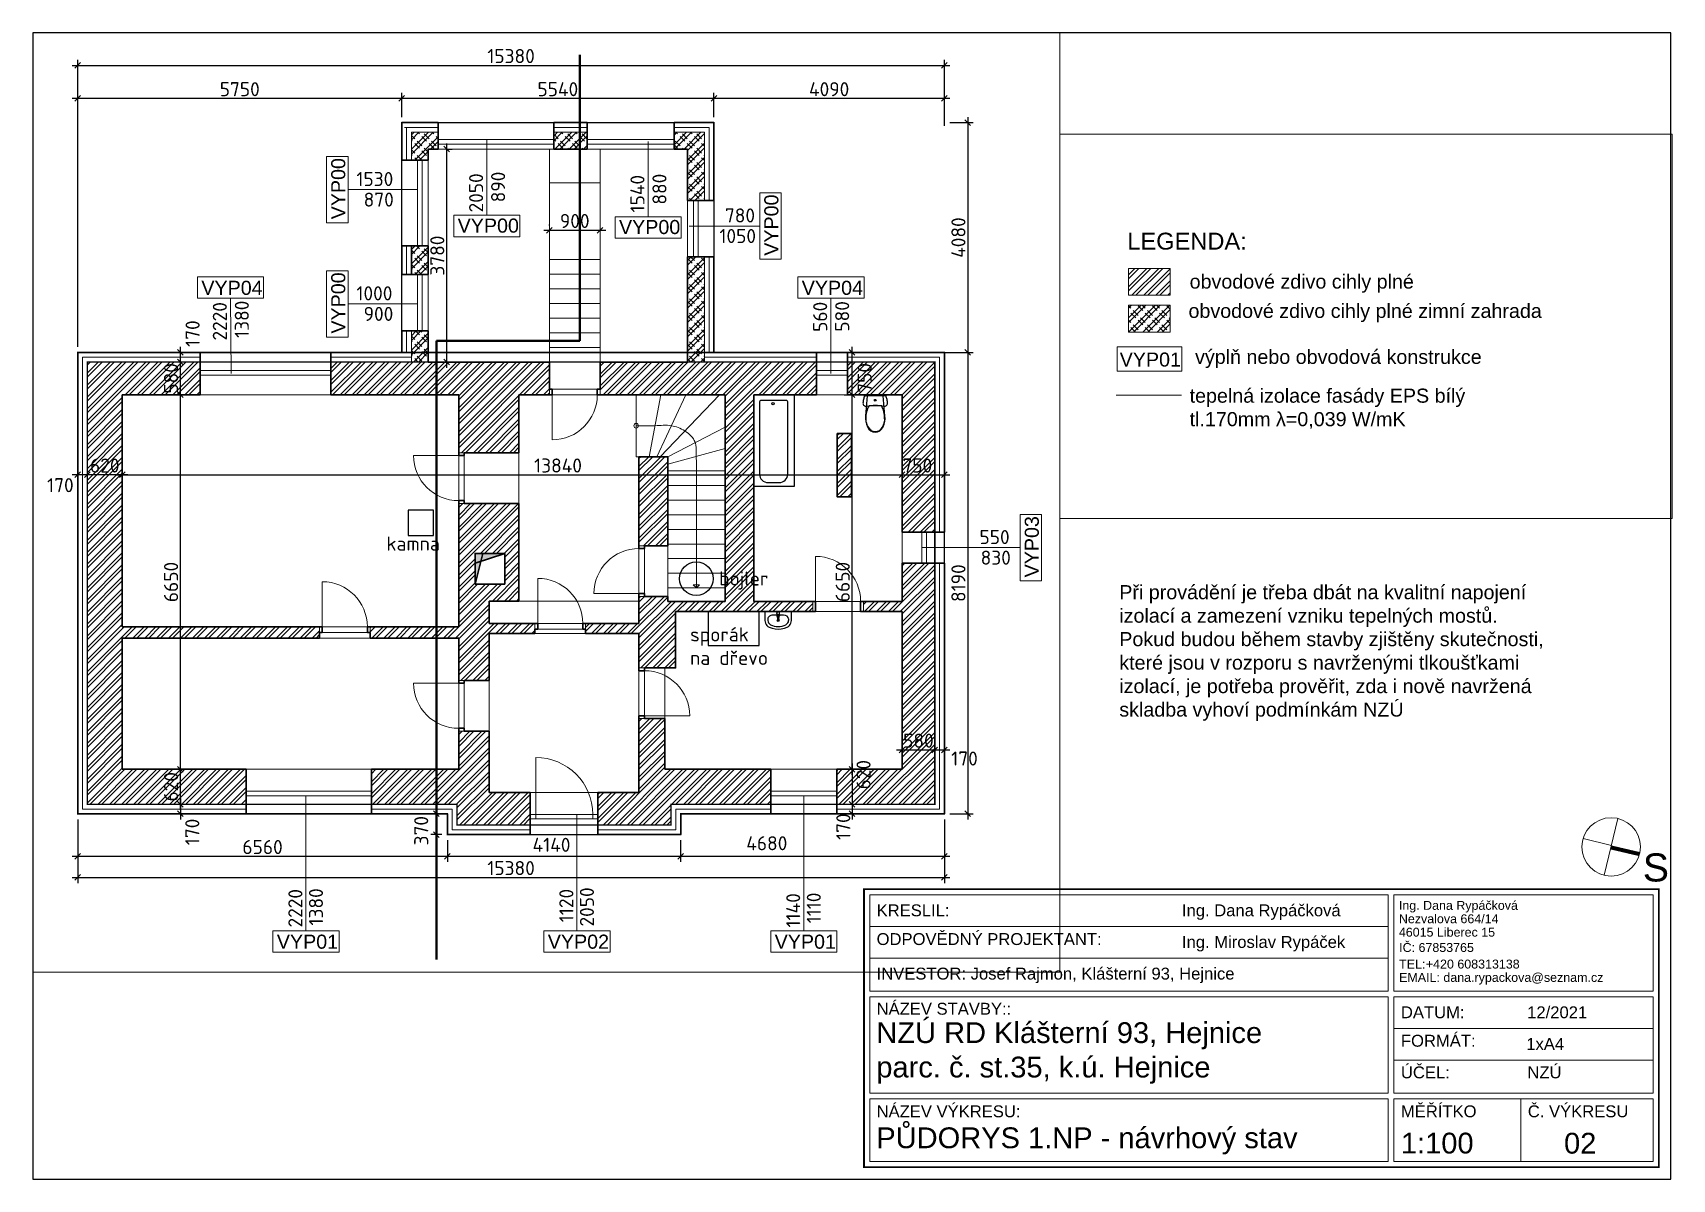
# Paper-space layout '1.NPn' of a CAD drawing. Header units: millimetres. Extents: x 0 to 291, y 0 to 204.
# The model-space entities are those that its viewports show. They can reach past a viewport. Long polylines and large blocks are cut down to what shows.
import ezdxf

# ---------------------------------------------------------------- set-up
doc = ezdxf.new("R2010")
doc.units = ezdxf.units.MM
for name, pattern in [('ACAD_ISO04W100', [30, 24, -3, 0, -3]), ('ACAD_ISO05W100', [34, 24, -3, 0.5, -3, 0.5, -3]), ('Čárkovaná', [282.222223, 141.111112, -141.111112])]:
    doc.linetypes.add(name, pattern=pattern)
doc.layers.add('hranice', color=7, linetype='Continuous', true_color=0xf2370d)
doc.layers.add('zařizováky', color=7, linetype='Continuous', true_color=0x7d7d7d)
for name, color, linetype, lineweight in [('koty', 3, 'Continuous', 9), ('popisy', 2, 'Continuous', 15), ('supertlusta', 5, 'Continuous', 40), ('tenka', 6, 'Continuous', 15), ('tlusta', 1, 'Continuous', 30)]:
    doc.layers.add(name, color=color, linetype=linetype, lineweight=lineweight)
doc.layers.add('netisknout', color=200, linetype='Continuous', lineweight=9, plot=False)
doc.layers.add('srafy', color=7, linetype='Continuous', lineweight=9, true_color=0x8c8c8c)
doc.styles.add('ISOCPEUR', font='isocpeur.ttf')
doc.styles.get("Standard").update_dxf_attribs({"font": 'arial.ttf'})
doc.linetypes.add('BATTING', pattern='A,0.00254,-2.54,[134,ltypeshp.shx,S=2.54,R=0,X=-2.54,Y=0],-5.08,[134,ltypeshp.shx,S=2.54,R=180,X=2.54,Y=0],-2.54', length=10.16254)
doc.dimstyles.new('Mirek 100', dxfattribs={"dimtxt": 250, "dimasz": 100, "dimexe": 100, "dimexo": 100, "dimgap": 40, "dimtad": 1, "dimdec": 0, "dimdsep": 32, "dimtxsty": 'ISOCPEUR', "dimblk": 'OBLIQUE', "dimcen": 100, "dimdle": 100, "dimadec": 0, "dimazin": 0, "dimtfac": 1, "dimtdec": 0, "dimtmove": 2, "dimatfit": 3, "dimldrblk": 'OBLIQUE', "dimfxl": 1, "dimarcsym": 0})
pattern_1 = [(45, (0, 0), (-106.066, 106.066), []), (45, (70.71, 0), (-106.066, 106.066), [])]

psp = doc.layouts.new('1.NPn')

# ---------------------------------------------------------------- texts
at = {"layer": 'tenka', "transparency": 33554687}
psp.add_text('02', height=3.69, dxfattribs=at).set_placement((271.76, 4.55))
at = {"layer": 'tenka', "transparency": 33554687, "attachment_point": 1}
for s, width, heights, insert, char_height in [('Při provádění je třeba dbát na kvalitní napojení izolací a zamezení vzniku tepelných mostů. Pokud budou během stavby zjištěny skutečnosti, které jsou v rozporu s navrženými tlkoušťkami izolací, je potřeba prověřit, zda i nově navržená skladba vyhoví podmínkám NZÚ', 77.5708, [0], (192.83, 105.47), 2.5), ('S', 2720, [0], (285.74, 57.85), 4.99), ('Ing. Dana Rypáčková', 2720, [0], (242.45, 49.41), 1.5815), ('KRESLIL:', 2720, [0], (149.76, 48.79), 2.109), ('Ing. Dana Rypáčková', 2720, [0], (203.95, 48.79), 2.1087), ('Nezvalova 664/14', 2720, [0], (242.45, 47.03), 1.5815), ('ODPOVĚDNÝ PROJEKTANT:', 4451.522, [0], (149.76, 43.69), 2.1087), ('46015 Liberec 15', 2720, [0], (242.45, 44.65), 1.5815), ('Ing. Miroslav Rypáček', 3113.161, [0], (203.95, 43.18), 2.1087), ('IČ: 67853765', 2720, [0], (242.5, 41.93), 1.5815), ('\\pi-4.74461,l6.32615,t6.32615;TEL:^I+420 608313138', 2720, [0], (240.91, 38.99), 1.5815), ('INVESTOR: Josef Rajmon, Klášterní 93, Hejnice', 8635.009, [0], (149.76, 37.56), 2.1087), ('\\pi-4.74461,l6.32615,t6.32615;EMAIL: dana.rypackova@seznam.cz', 3189.3609, [0], (240.91, 36.62), 1.5815), ('NÁZEV STAVBY::', 2720, [0], (149.76, 31.32), 2.1087), ('DATUM:', 2720, [0], (242.81, 30.69), 2.109), ('12/2021', 2720, [0], (265.22, 30.69), 2.109), ('NZÚ RD Klášterní 93, Hejnice', 8548.4228, [19.76], (149.71, 27.87), 3.6903), ('FORMÁT:', 2720, [0], (242.81, 25.64), 2.109), ('1xA4', 2720, [0], (265.06, 25.07), 2.109), ('parc. č. st.35, k.ú. Hejnice', 8548.4228, [5.84], (149.71, 21.76), 3.6903), ('ÚČEL:', 2720, [0], (242.81, 20.02), 2.109), ('NZÚ', 2720, [0], (265.26, 20.02), 2.109), ('NÁZEV VÝKRESU:', 2720, [0], (149.76, 13.11), 2.1087), ('MĚŘÍTKO', 2720, [0], (242.81, 13.11), 2.109), ('Č. VÝKRESU', 2720, [0], (265.33, 13.11), 2.109), ('PŮDORYS 1.NP - návrhový stav', 2720, [0], (149.71, 9.2), 3.6903), ('1:100', 2720, [0], (242.81, 8.26), 3.69)]:
    psp.add_mtext_dynamic_manual_height_columns(s, width=width, gutter_width=12.5, heights=heights, dxfattribs=dict(at, insert=insert, char_height=char_height))

msp = doc.modelspace()

# ---------------------------------------------------------------- texts
at = {"layer": 'popisy', "transparency": 33554687}
for s, p in [('VYP00', (53302.9, -3280.2)), ('VYP00', (60989.1, -3926.8)), ('VYP00', (53302.9, -5309.3)), ('VYP03', (65611.5, -9636.5))]:
    msp.add_text(s, height=250, rotation=90, dxfattribs=at).set_placement(p)
at = {"layer": 'popisy', "transparency": 33554687, "style": 'ISOCPEUR'}
for s, p in [('1530', (53500.6, -2689.9)), ('870', (53628.8, -3055.4)), ('780', (60040, -3336.5)), ('1050', (59942.6, -3702)), ('1000', (53500.6, -4719)), ('900', (53628.8, -5084.5)), ('550', (64558.2, -9046.2)), ('830', (64578.9, -9411.7))]:
    msp.add_text(s, height=250, dxfattribs=at).set_placement(p)
for s, p in [('2050', (55749.7, -3158.4)), ('890', (56140.3, -2978)), ('1540', (58613.1, -3158.4)), ('880', (59003.7, -3019.3)), ('2220', (51201.3, -5433.3)), ('1380', (51591.9, -5385.1)), ('560', (61856.1, -5278.3)), ('580', (62246.8, -5274.5)), ('2220', (52542.4, -15852.6)), ('1380', (52908, -15817.2)), ('1120', (57351.1, -15758.8)), ('2050', (57716.6, -15835.2)), ('1140', (61377.2, -15852.6)), ('1110 ', (61742.8, -15778.9))]:
    msp.add_text(s, height=250, rotation=90, dxfattribs=at).set_placement(p)
at = {"layer": 'popisy', "transparency": 33554687}
for s, p in [('VYP00', (55297.4, -3516.9)), ('VYP00', (58160.8, -3541.9)), ('VYP04', (50748.9, -4621.6)), ('VYP04', (61403.8, -4621.6)), ('VYP01', (52088.4, -16229.3)), ('VYP02', (56897.1, -16229.3)), ('VYP01', (60923.2, -16229.3))]:
    msp.add_text(s, height=250, dxfattribs=at).set_placement(p)
at = {"layer": 'popisy', "transparency": 33554687, "char_height": 250, "width": 3648.206, "attachment_point": 7, "style": 'ISOCPEUR'}
for s, insert in [('kamna', (54032.6, -9162.2)), ('bojler', (59938.8, -9856.7)), ('sporák \\Pna dřevo', (59422.9, -11191.2))]:
    msp.add_mtext(s, dxfattribs=dict(at, insert=insert))
at = {"layer": 'tenka', "transparency": 33554687}
for s, height, p in [('LEGENDA:', 300, (70330.1, -905.3)), ('VYP01', 250, (70194.7, -2982.6))]:
    msp.add_text(s, height=height, dxfattribs=at).set_placement(p)
at = {"layer": 'tenka', "transparency": 33554687, "char_height": 250, "attachment_point": 7}
for s, insert, width in [('obvodové zdivo cihly plné', (71435.5, -1672.7), 7852.498), ('obvodové zdivo cihly plné zimní zahrada', (71415.7, -2193.8), 7852.498), (' výplň nebo obvodová konstrukce', (71435.5, -3010), 7048.945), ('\\A1;tepelná izolace fasády EPS bílý \\Ptl.170mm λ=0,039 W/mK ', (71435.5, -4086.9), 7857.494)]:
    msp.add_mtext(s, dxfattribs=dict(at, insert=insert, width=width))

# ---------------------------------------------------------------- blocks, each defined once
blk = doc.blocks.new('_Oblique')
at = {"color": 0, "linetype": 'ByBlock', "lineweight": -2}
blk.add_line((-0.5, -0.5), (0.5, 0.5), dxfattribs=at)
blk = doc.blocks.new('*D351')
at = {"layer": 'Defpoints', "color": 0, "transparency": 16777216}
for p in [(56925, -3491), (57825, -3475), (57825, -3475)]:
    blk.add_point(p, dxfattribs=at)
at = {"layer": 'koty', "color": 0, "lineweight": -2, "transparency": 16777216}
for p, q in [((56825, -3475), (57925, -3475)), ((56925, -3391), (56925, -3375))]:
    blk.add_line(p, q, dxfattribs=at)
at = {"layer": 'koty', "color": 0, "lineweight": -2, "transparency": 16777216, "xscale": 100, "yscale": 100, "zscale": 100, "rotation": 180}
blk.add_blockref('_Oblique', (56925, -3475), dxfattribs=at)
at = {"layer": 'koty', "color": 0, "lineweight": -2, "transparency": 16777216, "xscale": 100, "yscale": 100, "zscale": 100}
blk.add_blockref('_Oblique', (57825, -3475), dxfattribs=at)
at = {"layer": 'koty', "color": 0, "transparency": 16777216, "insert": (57375, -3310), "char_height": 250, "attachment_point": 5, "style": 'ISOCPEUR'}
blk.add_mtext('900', dxfattribs=at)
blk = doc.blocks.new('*D353')
at = {"layer": 'Defpoints', "color": 0, "transparency": 16777216}
for p in [(55019, -2034), (54819, -5814), (55101, -5814)]:
    blk.add_point(p, dxfattribs=at)
at = {"layer": 'koty', "color": 0, "lineweight": -2, "transparency": 16777216}
for p, q in [((55101, -1934), (55101, -5914)), ((55119, -2034), (55201, -2034)), ((54919, -5814), (55201, -5814))]:
    blk.add_line(p, q, dxfattribs=at)
at = {"layer": 'koty', "color": 0, "lineweight": -2, "transparency": 16777216, "xscale": 100, "yscale": 100, "zscale": 100}
for p, rotation in [((55101, -2034), 90), ((55101, -5814), 270)]:
    blk.add_blockref('_Oblique', p, dxfattribs=dict(at, rotation=rotation))
at = {"layer": 'koty', "color": 0, "transparency": 16777216, "insert": (54936, -3924), "char_height": 250, "attachment_point": 5, "rotation": 90, "style": 'ISOCPEUR'}
blk.add_mtext('3780', dxfattribs=at)
blk = doc.blocks.new('*D361')
at = {"layer": 'Defpoints', "color": 0, "transparency": 16777216}
for p in [(63185, -12701), (63765, -12701), (63765, -12882)]:
    blk.add_point(p, dxfattribs=at)
at = {"layer": 'koty', "color": 0, "lineweight": -2, "transparency": 16777216}
for p, q in [((63085, -12701), (63865, -12701)), ((63765, -12782), (63765, -12601))]:
    blk.add_line(p, q, dxfattribs=at)
at = {"layer": 'koty', "color": 0, "lineweight": -2, "transparency": 16777216, "xscale": 100, "yscale": 100, "zscale": 100, "rotation": 180}
blk.add_blockref('_Oblique', (63185, -12701), dxfattribs=at)
at = {"layer": 'koty', "color": 0, "lineweight": -2, "transparency": 16777216, "xscale": 100, "yscale": 100, "zscale": 100}
blk.add_blockref('_Oblique', (63765, -12701), dxfattribs=at)
at = {"layer": 'koty', "color": 0, "transparency": 16777216, "insert": (63475, -12536), "char_height": 250, "attachment_point": 5, "style": 'ISOCPEUR'}
blk.add_mtext('580', dxfattribs=at)
blk = doc.blocks.new('*D369')
at = {"layer": 'Defpoints', "color": 0, "transparency": 16777216}
for p in [(62296, -13044), (62216, -13664), (62296, -13664)]:
    blk.add_point(p, dxfattribs=at)
at = {"layer": 'koty', "color": 0, "lineweight": -2, "transparency": 16777216}
for p, q in [((62296, -12944), (62296, -13764)), ((62396, -13044), (62396, -13044)), ((62316, -13664), (62396, -13664))]:
    blk.add_line(p, q, dxfattribs=at)
at = {"layer": 'koty', "color": 0, "lineweight": -2, "transparency": 16777216, "xscale": 100, "yscale": 100, "zscale": 100}
for p, rotation in [((62296, -13044), 90), ((62296, -13664), 270)]:
    blk.add_blockref('_Oblique', p, dxfattribs=dict(at, rotation=rotation))
at = {"layer": 'koty', "color": 0, "transparency": 16777216, "insert": (62501, -13140), "char_height": 250, "attachment_point": 5, "rotation": 90, "style": 'ISOCPEUR'}
blk.add_mtext('620', dxfattribs=at)
blk = doc.blocks.new('*D370')
at = {"layer": 'Defpoints', "color": 0, "transparency": 16777216}
for p in [(50376, -13044), (50376, -13044), (50376, -13664)]:
    blk.add_point(p, dxfattribs=at)
at = {"layer": 'koty', "color": 0, "lineweight": -2, "transparency": 16777216}
for p, q in [((50376, -13764), (50376, -12944)), ((50476, -13044), (50476, -13044)), ((50476, -13664), (50476, -13664))]:
    blk.add_line(p, q, dxfattribs=at)
at = {"layer": 'koty', "color": 0, "lineweight": -2, "transparency": 16777216, "xscale": 100, "yscale": 100, "zscale": 100}
for p, rotation in [((50376, -13044), 90), ((50376, -13664), 270)]:
    blk.add_blockref('_Oblique', p, dxfattribs=dict(at, rotation=rotation))
at = {"layer": 'koty', "color": 0, "transparency": 16777216, "insert": (50211, -13354), "char_height": 250, "attachment_point": 5, "rotation": 90, "style": 'ISOCPEUR'}
blk.add_mtext('620', dxfattribs=at)
blk = doc.blocks.new('*D371')
at = {"layer": 'Defpoints', "color": 0, "transparency": 16777216}
for p in [(50035, -6394), (50376, -6394), (50376, -13044)]:
    blk.add_point(p, dxfattribs=at)
at = {"layer": 'koty', "color": 0, "lineweight": -2, "transparency": 16777216}
for p, q in [((50135, -6394), (50476, -6394)), ((50376, -13144), (50376, -6294)), ((50476, -13044), (50476, -13044))]:
    blk.add_line(p, q, dxfattribs=at)
at = {"layer": 'koty', "color": 0, "lineweight": -2, "transparency": 16777216, "xscale": 100, "yscale": 100, "zscale": 100}
for p, rotation in [((50376, -6394), 90), ((50376, -13044), 270)]:
    blk.add_blockref('_Oblique', p, dxfattribs=dict(at, rotation=rotation))
at = {"layer": 'koty', "color": 0, "transparency": 16777216, "insert": (50211, -9719), "char_height": 250, "attachment_point": 5, "rotation": 90, "style": 'ISOCPEUR'}
blk.add_mtext('6650', dxfattribs=at)
blk = doc.blocks.new('*D374')
at = {"layer": 'Defpoints', "color": 0, "transparency": 16777216}
for p in [(50376, -5814), (50376, -5814), (50376, -6394)]:
    blk.add_point(p, dxfattribs=at)
at = {"layer": 'koty', "color": 0, "lineweight": -2, "transparency": 16777216}
for p, q in [((50376, -6494), (50376, -5714)), ((50476, -5814), (50476, -5814)), ((50476, -6394), (50476, -6394))]:
    blk.add_line(p, q, dxfattribs=at)
at = {"layer": 'koty', "color": 0, "lineweight": -2, "transparency": 16777216, "xscale": 100, "yscale": 100, "zscale": 100}
for p, rotation in [((50376, -5814), 90), ((50376, -6394), 270)]:
    blk.add_blockref('_Oblique', p, dxfattribs=dict(at, rotation=rotation))
at = {"layer": 'koty', "color": 0, "transparency": 16777216, "insert": (50211, -6104), "char_height": 250, "attachment_point": 5, "rotation": 90, "style": 'ISOCPEUR'}
blk.add_mtext('580', dxfattribs=at)
blk = doc.blocks.new('*D379')
at = {"layer": 'Defpoints', "color": 0, "transparency": 16777216}
for p in [(49345, -7816), (63185, -7816), (63185, -7876)]:
    blk.add_point(p, dxfattribs=at)
at = {"layer": 'koty', "color": 0, "lineweight": -2, "transparency": 16777216}
for p, q in [((49245, -7816), (63285, -7816)), ((63185, -7776), (63185, -7716))]:
    blk.add_line(p, q, dxfattribs=at)
at = {"layer": 'koty', "color": 0, "lineweight": -2, "transparency": 16777216, "xscale": 100, "yscale": 100, "zscale": 100, "rotation": 180}
blk.add_blockref('_Oblique', (49345, -7816), dxfattribs=at)
at = {"layer": 'koty', "color": 0, "lineweight": -2, "transparency": 16777216, "xscale": 100, "yscale": 100, "zscale": 100}
blk.add_blockref('_Oblique', (63185, -7816), dxfattribs=at)
at = {"layer": 'koty', "color": 0, "transparency": 16777216, "insert": (57079, -7651), "char_height": 250, "attachment_point": 5, "style": 'ISOCPEUR'}
blk.add_mtext('13840', dxfattribs=at)
blk = doc.blocks.new('WC')
at = {"layer": 'zařizováky', "transparency": 33554687}
for p, q in [((200, 0), (-200, 0)), ((200, 0), (-200, 0)), ((-187, 0), (-194, -15)), ((187, 0), (-187, 0)), ((-141, 0), (-173, -350)), ((141, 0), (-141, 0)), ((173, -350), (141, 0)), ((194, -15), (187, 0)), ((-217, -112), (-218, -128)), ((-218, -128), (-216, -140)), ((-216, -95), (-217, -112)), ((-213, -79), (-216, -95)), ((-216, -140), (-212, -151)), ((-210, -62), (-213, -79)), ((-212, -151), (-206, -161)), ((-205, -46), (-210, -62)), ((-206, -161), (-198, -169)), ((-200, -31), (-205, -46)), ((-194, -15), (-200, -31)), ((-198, -169), (-188, -175)), ((-188, -175), (-178, -179)), ((-178, -179), (-166, -181)), ((-166, -181), (-154, -180)), ((-154, -180), (-116, -173)), ((-116, -173), (-78, -168)), ((0, -173), (-109, -173)), ((-78, -168), (-39, -165)), ((-39, -165), (0, -164)), ((0, -164), (39, -165)), ((109, -173), (0, -173)), ((39, -165), (78, -168)), ((78, -168), (116, -173)), ((116, -173), (154, -180)), ((154, -180), (166, -181)), ((166, -181), (178, -179)), ((178, -179), (188, -175)), ((188, -175), (198, -169)), ((200, -31), (194, -15)), ((198, -169), (206, -161)), ((205, -46), (200, -31)), ((210, -62), (205, -46)), ((206, -161), (212, -151)), ((213, -79), (210, -62)), ((212, -151), (216, -140)), ((216, -95), (213, -79)), ((217, -112), (216, -95)), ((216, -140), (218, -128)), ((218, -128), (217, -112)), ((-173, -350), (-175, -402)), ((-175, -402), (-169, -453)), ((-169, -453), (-157, -503)), ((-157, -503), (-138, -550)), ((-138, -550), (-112, -587)), ((112, -587), (138, -550)), ((138, -550), (157, -503)), ((157, -503), (169, -453)), ((169, -453), (175, -402)), ((175, -402), (173, -350)), ((-112, -587), (-79, -616)), ((-79, -616), (-41, -634)), ((-41, -634), (0, -640)), ((0, -631), (0, -631)), ((0, -640), (41, -634)), ((41, -634), (79, -616)), ((79, -616), (112, -587)), ((81, -605), (81, -605))]:
    blk.add_line(p, q, dxfattribs=at)
blk.add_circle((0, -75), 15, dxfattribs=at)
for centre, radius, start, end in [((258, -388), 425, 149.6518, 181.3539), ((-258, -388), 425, 358.6461, 30.3482), ((89, -412), 257, 176.8048, 228.4245), ((-89, -412), 257, 311.5755, 3.1952), ((1, -493), 139, 233.7772, 269.6644), ((-1, -493), 139, 270.3356, 306.2228)]:
    blk.add_arc(centre, radius, start, end, dxfattribs=at)
for p in [(109, -173), (-167, -398), (167, -398), (-81, -605)]:
    blk.add_point(p, dxfattribs=at)
blk = doc.blocks.new('umyvadlo')
at = {"layer": 'zařizováky', "transparency": 33554687}
for p, q in [((0, 0), (0, -204)), ((600, 0), (0, 0)), ((600, -204), (600, 0)), ((0, -204), (3, -234)), ((3, -234), (11, -263)), ((11, -263), (26, -290)), ((26, -290), (44, -314)), ((44, -314), (68, -335)), ((65, -163), (65, -204)), ((68, -335), (95, -352)), ((95, -352), (160, -378)), ((419, -82), (181, -82)), ((267, -35), (272, -91)), ((276, -104), (285, -175)), ((282, -88), (282, -69)), ((282, -69), (318, -69)), ((315, -175), (324, -104)), ((318, -69), (318, -88)), ((328, -91), (333, -35)), ((440, -378), (505, -352)), ((505, -352), (532, -335)), ((532, -335), (556, -314)), ((535, -163), (535, -204)), ((556, -314), (574, -290)), ((574, -290), (589, -263)), ((589, -263), (597, -234)), ((597, -234), (600, -204)), ((160, -378), (229, -395)), ((229, -395), (300, -400)), ((300, -400), (371, -395)), ((371, -395), (440, -378))]:
    blk.add_line(p, q, dxfattribs=at)
for points in [[(0, 0), (600, 0)], [(53, 0), (600, 0)]]:
    blk.add_lwpolyline(points, dxfattribs=at)
blk.add_circle((300, -203), 23.3, dxfattribs=at)
for centre, radius, start, end in [((300, -35), 33.3, 0, 180), ((300, -89), 28.1, 185.1696, 212.771), ((300, -89), 28.1, 212.771, 327.229), ((300, -88), 18.1, 180, 0), ((300, -173), 14.9, 187.1389, 352.8611), ((300, -89), 28.1, 327.229, 354.8304)]:
    blk.add_arc(centre, radius, start, end, dxfattribs=at)
for centre, major_axis, ratio, start_param, end_param in [((181, -163), (116, 0), 0.696574, 1.570796, 3.141593), ((181, -204), (116, 0), 0.929293, 3.141593, 4.215414), ((300, 0), (365, 0), 0.929293, 4.215414, 5.209364), ((419, -163), (116, 0), 0.696574, 0, 1.570796), ((419, -204), (116, 0), 0.929293, 5.209364, 6.283185)]:
    blk.add_ellipse(centre, major_axis=major_axis, ratio=ratio, start_param=start_param, end_param=end_param, dxfattribs=at)
for p in [(267, -35), (276, -104), (315, -175), (328, -91)]:
    blk.add_point(p, dxfattribs=at)
blk = doc.blocks.new('*D396')
at = {"layer": 'Defpoints', "color": 0, "transparency": 16777216}
for p in [(48725, -7816), (48725, -7816), (49345, -7816)]:
    blk.add_point(p, dxfattribs=at)
at = {"layer": 'koty', "color": 0, "lineweight": -2, "transparency": 16777216}
blk.add_line((49445, -7816), (48625, -7816), dxfattribs=at)
at = {"layer": 'koty', "color": 0, "lineweight": -2, "transparency": 16777216, "xscale": 100, "yscale": 100, "zscale": 100, "rotation": 180}
blk.add_blockref('_Oblique', (48725, -7816), dxfattribs=at)
at = {"layer": 'koty', "color": 0, "lineweight": -2, "transparency": 16777216, "xscale": 100, "yscale": 100, "zscale": 100}
blk.add_blockref('_Oblique', (49345, -7816), dxfattribs=at)
at = {"layer": 'koty', "color": 0, "transparency": 16777216, "insert": (49035, -7651), "char_height": 250, "attachment_point": 5, "style": 'ISOCPEUR'}
blk.add_mtext('620', dxfattribs=at)
blk = doc.blocks.new('*D397')
at = {"layer": 'Defpoints', "color": 0, "transparency": 16777216}
for p in [(63935, -5644), (63935, -13834), (64349, -13834)]:
    blk.add_point(p, dxfattribs=at)
at = {"layer": 'koty', "color": 0, "lineweight": -2, "transparency": 16777216}
for p, q in [((64035, -5644), (64449, -5644)), ((64349, -5544), (64349, -13934)), ((64035, -13834), (64449, -13834))]:
    blk.add_line(p, q, dxfattribs=at)
at = {"layer": 'koty', "color": 0, "lineweight": -2, "transparency": 16777216, "xscale": 100, "yscale": 100, "zscale": 100}
for p, rotation in [((64349, -5644), 90), ((64349, -13834), 270)]:
    blk.add_blockref('_Oblique', p, dxfattribs=dict(at, rotation=rotation))
at = {"layer": 'koty', "color": 0, "transparency": 16777216, "insert": (64184, -9739), "char_height": 250, "attachment_point": 5, "rotation": 90, "style": 'ISOCPEUR'}
blk.add_mtext('8190', dxfattribs=at)
blk = doc.blocks.new('*D398')
at = {"layer": 'Defpoints', "color": 0, "transparency": 16777216}
for p in [(48555, -13834), (55115, -14204), (55115, -14589)]:
    blk.add_point(p, dxfattribs=at)
at = {"layer": 'koty', "color": 0, "lineweight": -2, "transparency": 16777216}
for p, q in [((48555, -13934), (48555, -14689)), ((55115, -14304), (55115, -14689)), ((48455, -14589), (55215, -14589))]:
    blk.add_line(p, q, dxfattribs=at)
at = {"layer": 'koty', "color": 0, "lineweight": -2, "transparency": 16777216, "xscale": 100, "yscale": 100, "zscale": 100, "rotation": 180}
blk.add_blockref('_Oblique', (48555, -14589), dxfattribs=at)
at = {"layer": 'koty', "color": 0, "lineweight": -2, "transparency": 16777216, "xscale": 100, "yscale": 100, "zscale": 100}
blk.add_blockref('_Oblique', (55115, -14589), dxfattribs=at)
at = {"layer": 'koty', "color": 0, "transparency": 16777216, "insert": (51835, -14424), "char_height": 250, "attachment_point": 5, "style": 'ISOCPEUR'}
blk.add_mtext('6560', dxfattribs=at)
blk = doc.blocks.new('*D399')
at = {"layer": 'Defpoints', "color": 0, "transparency": 16777216}
for p in [(55115, -14204), (59255, -14204), (59255, -14589)]:
    blk.add_point(p, dxfattribs=at)
at = {"layer": 'koty', "color": 0, "lineweight": -2, "transparency": 16777216}
for p, q in [((55115, -14304), (55115, -14689)), ((59255, -14304), (59255, -14689)), ((55015, -14589), (59355, -14589))]:
    blk.add_line(p, q, dxfattribs=at)
at = {"layer": 'koty', "color": 0, "lineweight": -2, "transparency": 16777216, "xscale": 100, "yscale": 100, "zscale": 100, "rotation": 180}
blk.add_blockref('_Oblique', (55115, -14589), dxfattribs=at)
at = {"layer": 'koty', "color": 0, "lineweight": -2, "transparency": 16777216, "xscale": 100, "yscale": 100, "zscale": 100}
blk.add_blockref('_Oblique', (59255, -14589), dxfattribs=at)
at = {"layer": 'koty', "color": 0, "transparency": 16777216, "insert": (56963, -14385), "char_height": 250, "attachment_point": 5, "style": 'ISOCPEUR'}
blk.add_mtext('4140', dxfattribs=at)
blk = doc.blocks.new('*D400')
at = {"layer": 'Defpoints', "color": 0, "transparency": 16777216}
for p in [(63935, -13834), (59255, -14204), (63935, -14589)]:
    blk.add_point(p, dxfattribs=at)
at = {"layer": 'koty', "color": 0, "lineweight": -2, "transparency": 16777216}
for p, q in [((63935, -13934), (63935, -14689)), ((59255, -14304), (59255, -14689)), ((59155, -14589), (64035, -14589))]:
    blk.add_line(p, q, dxfattribs=at)
at = {"layer": 'koty', "color": 0, "lineweight": -2, "transparency": 16777216, "xscale": 100, "yscale": 100, "zscale": 100, "rotation": 180}
blk.add_blockref('_Oblique', (59255, -14589), dxfattribs=at)
at = {"layer": 'koty', "color": 0, "lineweight": -2, "transparency": 16777216, "xscale": 100, "yscale": 100, "zscale": 100}
blk.add_blockref('_Oblique', (63935, -14589), dxfattribs=at)
at = {"layer": 'koty', "color": 0, "transparency": 16777216, "insert": (60784, -14357), "char_height": 250, "attachment_point": 5, "style": 'ISOCPEUR'}
blk.add_mtext('4680', dxfattribs=at)
blk = doc.blocks.new('*D480')
at = {"layer": 'Defpoints', "color": 0, "transparency": 16777216}
for p in [(50376, -5644), (50376, -5644), (50376, -5814)]:
    blk.add_point(p, dxfattribs=at)
at = {"layer": 'koty', "color": 0, "lineweight": -2, "transparency": 16777216}
blk.add_line((50376, -5914), (50376, -5544), dxfattribs=at)
at = {"layer": 'koty', "color": 0, "lineweight": -2, "transparency": 16777216, "xscale": 100, "yscale": 100, "zscale": 100}
for p, rotation in [((50376, -5644), 90), ((50376, -5814), 270)]:
    blk.add_blockref('_Oblique', p, dxfattribs=dict(at, rotation=rotation))
at = {"layer": 'koty', "color": 0, "transparency": 16777216, "insert": (50594, -5309), "char_height": 250, "attachment_point": 5, "rotation": 90, "style": 'ISOCPEUR'}
blk.add_mtext('170', dxfattribs=at)
blk = doc.blocks.new('*D481')
at = {"layer": 'Defpoints', "color": 0, "transparency": 16777216}
for p in [(48555, -7816), (48555, -7816), (48725, -7816)]:
    blk.add_point(p, dxfattribs=at)
at = {"layer": 'koty', "color": 0, "lineweight": -2, "transparency": 16777216}
blk.add_line((48825, -7816), (48455, -7816), dxfattribs=at)
at = {"layer": 'koty', "color": 0, "lineweight": -2, "transparency": 16777216, "xscale": 100, "yscale": 100, "zscale": 100, "rotation": 180}
blk.add_blockref('_Oblique', (48555, -7816), dxfattribs=at)
at = {"layer": 'koty', "color": 0, "lineweight": -2, "transparency": 16777216, "xscale": 100, "yscale": 100, "zscale": 100}
blk.add_blockref('_Oblique', (48725, -7816), dxfattribs=at)
at = {"layer": 'koty', "color": 0, "transparency": 16777216, "insert": (48247, -8000), "char_height": 250, "attachment_point": 5, "style": 'ISOCPEUR'}
blk.add_mtext('170', dxfattribs=at)
blk = doc.blocks.new('*D482')
at = {"layer": 'Defpoints', "color": 0, "transparency": 16777216}
for p in [(63765, -12701), (63935, -12701), (63935, -12701)]:
    blk.add_point(p, dxfattribs=at)
at = {"layer": 'koty', "color": 0, "lineweight": -2, "transparency": 16777216}
blk.add_line((63665, -12701), (64035, -12701), dxfattribs=at)
at = {"layer": 'koty', "color": 0, "lineweight": -2, "transparency": 16777216, "xscale": 100, "yscale": 100, "zscale": 100, "rotation": 180}
blk.add_blockref('_Oblique', (63765, -12701), dxfattribs=at)
at = {"layer": 'koty', "color": 0, "lineweight": -2, "transparency": 16777216, "xscale": 100, "yscale": 100, "zscale": 100}
blk.add_blockref('_Oblique', (63935, -12701), dxfattribs=at)
at = {"layer": 'koty', "color": 0, "transparency": 16777216, "insert": (64293, -12853), "char_height": 250, "attachment_point": 5, "style": 'ISOCPEUR'}
blk.add_mtext('170', dxfattribs=at)
blk = doc.blocks.new('*D484')
at = {"layer": 'Defpoints', "color": 0, "transparency": 16777216}
for p in [(62296, -13664), (62296, -13834), (62296, -13834)]:
    blk.add_point(p, dxfattribs=at)
at = {"layer": 'koty', "color": 0, "lineweight": -2, "transparency": 16777216}
blk.add_line((62296, -13564), (62296, -13934), dxfattribs=at)
at = {"layer": 'koty', "color": 0, "lineweight": -2, "transparency": 16777216, "xscale": 100, "yscale": 100, "zscale": 100}
for p, rotation in [((62296, -13664), 90), ((62296, -13834), 270)]:
    blk.add_blockref('_Oblique', p, dxfattribs=dict(at, rotation=rotation))
at = {"layer": 'koty', "color": 0, "transparency": 16777216, "insert": (62142, -14062), "char_height": 250, "attachment_point": 5, "rotation": 90, "style": 'ISOCPEUR'}
blk.add_mtext('170', dxfattribs=at)
blk = doc.blocks.new('*D485')
at = {"layer": 'Defpoints', "color": 0, "transparency": 16777216}
for p in [(63935, -7816), (63185, -7876), (63935, -7866)]:
    blk.add_point(p, dxfattribs=at)
at = {"layer": 'koty', "color": 0, "lineweight": -2, "transparency": 16777216}
for p, q in [((63085, -7816), (64035, -7816)), ((63185, -7776), (63185, -7716)), ((63935, -7766), (63935, -7716))]:
    blk.add_line(p, q, dxfattribs=at)
at = {"layer": 'koty', "color": 0, "lineweight": -2, "transparency": 16777216, "xscale": 100, "yscale": 100, "zscale": 100, "rotation": 180}
blk.add_blockref('_Oblique', (63185, -7816), dxfattribs=at)
at = {"layer": 'koty', "color": 0, "lineweight": -2, "transparency": 16777216, "xscale": 100, "yscale": 100, "zscale": 100}
blk.add_blockref('_Oblique', (63935, -7816), dxfattribs=at)
at = {"layer": 'koty', "color": 0, "transparency": 16777216, "insert": (63456, -7651), "char_height": 250, "attachment_point": 5, "style": 'ISOCPEUR'}
blk.add_mtext('750', dxfattribs=at)
blk = doc.blocks.new('*D486')
at = {"layer": 'Defpoints', "color": 0, "transparency": 16777216}
for p in [(62054, -6394), (62296, -6394), (62296, -13044)]:
    blk.add_point(p, dxfattribs=at)
at = {"layer": 'koty', "color": 0, "lineweight": -2, "transparency": 16777216}
for p, q in [((62154, -6394), (62396, -6394)), ((62296, -13144), (62296, -6294)), ((62396, -13044), (62396, -13044))]:
    blk.add_line(p, q, dxfattribs=at)
at = {"layer": 'koty', "color": 0, "lineweight": -2, "transparency": 16777216, "xscale": 100, "yscale": 100, "zscale": 100}
for p, rotation in [((62296, -6394), 90), ((62296, -13044), 270)]:
    blk.add_blockref('_Oblique', p, dxfattribs=dict(at, rotation=rotation))
at = {"layer": 'koty', "color": 0, "transparency": 16777216, "insert": (62131, -9719), "char_height": 250, "attachment_point": 5, "rotation": 90, "style": 'ISOCPEUR'}
blk.add_mtext('6650', dxfattribs=at)
blk = doc.blocks.new('*D487')
at = {"layer": 'Defpoints', "color": 0, "transparency": 16777216}
for p in [(62296, -5644), (62296, -5644), (62296, -6394)]:
    blk.add_point(p, dxfattribs=at)
at = {"layer": 'koty', "color": 0, "lineweight": -2, "transparency": 16777216}
for p, q in [((62296, -6494), (62296, -5544)), ((62396, -5644), (62396, -5644)), ((62396, -6394), (62396, -6394))]:
    blk.add_line(p, q, dxfattribs=at)
at = {"layer": 'koty', "color": 0, "lineweight": -2, "transparency": 16777216, "xscale": 100, "yscale": 100, "zscale": 100}
for p, rotation in [((62296, -5644), 90), ((62296, -6394), 270)]:
    blk.add_blockref('_Oblique', p, dxfattribs=dict(at, rotation=rotation))
at = {"layer": 'koty', "color": 0, "transparency": 16777216, "insert": (62522, -6095), "char_height": 250, "attachment_point": 5, "rotation": 90, "style": 'ISOCPEUR'}
blk.add_mtext('750', dxfattribs=at)
blk = doc.blocks.new('*D488')
at = {"layer": 'Defpoints', "color": 0, "transparency": 16777216}
for p in [(50376, -13664), (50376, -13834), (50376, -13834)]:
    blk.add_point(p, dxfattribs=at)
at = {"layer": 'koty', "color": 0, "lineweight": -2, "transparency": 16777216}
blk.add_line((50376, -13564), (50376, -13934), dxfattribs=at)
at = {"layer": 'koty', "color": 0, "lineweight": -2, "transparency": 16777216, "xscale": 100, "yscale": 100, "zscale": 100}
for p, rotation in [((50376, -13664), 90), ((50376, -13834), 270)]:
    blk.add_blockref('_Oblique', p, dxfattribs=dict(at, rotation=rotation))
at = {"layer": 'koty', "color": 0, "transparency": 16777216, "insert": (50588, -14156), "char_height": 250, "attachment_point": 5, "rotation": 90, "style": 'ISOCPEUR'}
blk.add_mtext('170', dxfattribs=at)
blk = doc.blocks.new('*D489')
at = {"layer": 'Defpoints', "color": 0, "transparency": 16777216}
for p in [(54920, -13834), (55115, -13834), (55115, -14204)]:
    blk.add_point(p, dxfattribs=at)
at = {"layer": 'koty', "color": 0, "lineweight": -2, "transparency": 16777216}
for p, q in [((55015, -13834), (54820, -13834)), ((54920, -14304), (54920, -13734)), ((55015, -14204), (54820, -14204))]:
    blk.add_line(p, q, dxfattribs=at)
at = {"layer": 'koty', "color": 0, "lineweight": -2, "transparency": 16777216, "xscale": 100, "yscale": 100, "zscale": 100}
for p, rotation in [((54920, -13834), 90), ((54920, -14204), 270)]:
    blk.add_blockref('_Oblique', p, dxfattribs=dict(at, rotation=rotation))
at = {"layer": 'koty', "color": 0, "transparency": 16777216, "insert": (54651, -14134), "char_height": 250, "attachment_point": 5, "rotation": 90, "style": 'ISOCPEUR'}
blk.add_mtext('370', dxfattribs=at)
blk = doc.blocks.new('*D490')
at = {"layer": 'Defpoints', "color": 0, "transparency": 16777216}
for p in [(48555, -13834), (63935, -13834), (63935, -14963)]:
    blk.add_point(p, dxfattribs=at)
at = {"layer": 'koty', "color": 0, "lineweight": -2, "transparency": 16777216}
for p, q in [((48555, -13934), (48555, -15063)), ((63935, -13934), (63935, -15063)), ((48455, -14963), (64035, -14963))]:
    blk.add_line(p, q, dxfattribs=at)
at = {"layer": 'koty', "color": 0, "lineweight": -2, "transparency": 16777216, "xscale": 100, "yscale": 100, "zscale": 100, "rotation": 180}
blk.add_blockref('_Oblique', (48555, -14963), dxfattribs=at)
at = {"layer": 'koty', "color": 0, "lineweight": -2, "transparency": 16777216, "xscale": 100, "yscale": 100, "zscale": 100}
blk.add_blockref('_Oblique', (63935, -14963), dxfattribs=at)
at = {"layer": 'koty', "color": 0, "transparency": 16777216, "insert": (56245, -14798), "char_height": 250, "attachment_point": 5, "style": 'ISOCPEUR'}
blk.add_mtext('15380', dxfattribs=at)
blk = doc.blocks.new('*D491')
at = {"layer": 'Defpoints', "color": 0, "transparency": 16777216}
for p in [(59845, -1135), (59845, -1564), (63935, -1564)]:
    blk.add_point(p, dxfattribs=at)
at = {"layer": 'koty', "color": 0, "lineweight": -2, "transparency": 16777216}
for p, q in [((64035, -1135), (59745, -1135)), ((59845, -1464), (59845, -1035)), ((63935, -1464), (63935, -1035))]:
    blk.add_line(p, q, dxfattribs=at)
at = {"layer": 'koty', "color": 0, "lineweight": -2, "transparency": 16777216, "xscale": 100, "yscale": 100, "zscale": 100, "rotation": 180}
blk.add_blockref('_Oblique', (59845, -1135), dxfattribs=at)
at = {"layer": 'koty', "color": 0, "lineweight": -2, "transparency": 16777216, "xscale": 100, "yscale": 100, "zscale": 100}
blk.add_blockref('_Oblique', (63935, -1135), dxfattribs=at)
at = {"layer": 'koty', "color": 0, "transparency": 16777216, "insert": (61890, -970), "char_height": 250, "attachment_point": 5, "style": 'ISOCPEUR'}
blk.add_mtext('4090', dxfattribs=at)
blk = doc.blocks.new('*D492')
at = {"layer": 'Defpoints', "color": 0, "transparency": 16777216}
for p in [(54305, -1135), (54305, -1564), (59845, -1564)]:
    blk.add_point(p, dxfattribs=at)
at = {"layer": 'koty', "color": 0, "lineweight": -2, "transparency": 16777216}
for p, q in [((59945, -1135), (54205, -1135)), ((54305, -1464), (54305, -1035)), ((59845, -1464), (59845, -1035))]:
    blk.add_line(p, q, dxfattribs=at)
at = {"layer": 'koty', "color": 0, "lineweight": -2, "transparency": 16777216, "xscale": 100, "yscale": 100, "zscale": 100, "rotation": 180}
blk.add_blockref('_Oblique', (54305, -1135), dxfattribs=at)
at = {"layer": 'koty', "color": 0, "lineweight": -2, "transparency": 16777216, "xscale": 100, "yscale": 100, "zscale": 100}
blk.add_blockref('_Oblique', (59845, -1135), dxfattribs=at)
at = {"layer": 'koty', "color": 0, "transparency": 16777216, "insert": (57075, -970), "char_height": 250, "attachment_point": 5, "style": 'ISOCPEUR'}
blk.add_mtext('5540', dxfattribs=at)
blk = doc.blocks.new('*D493')
at = {"layer": 'Defpoints', "color": 0, "transparency": 16777216}
for p in [(48555, -1135), (54305, -1564), (48555, -5644)]:
    blk.add_point(p, dxfattribs=at)
at = {"layer": 'koty', "color": 0, "lineweight": -2, "transparency": 16777216}
for p, q in [((54405, -1135), (48455, -1135)), ((48555, -5544), (48555, -1035)), ((54305, -1464), (54305, -1035))]:
    blk.add_line(p, q, dxfattribs=at)
at = {"layer": 'koty', "color": 0, "lineweight": -2, "transparency": 16777216, "xscale": 100, "yscale": 100, "zscale": 100, "rotation": 180}
blk.add_blockref('_Oblique', (48555, -1135), dxfattribs=at)
at = {"layer": 'koty', "color": 0, "lineweight": -2, "transparency": 16777216, "xscale": 100, "yscale": 100, "zscale": 100}
blk.add_blockref('_Oblique', (54305, -1135), dxfattribs=at)
at = {"layer": 'koty', "color": 0, "transparency": 16777216, "insert": (51430, -970), "char_height": 250, "attachment_point": 5, "style": 'ISOCPEUR'}
blk.add_mtext('5750', dxfattribs=at)
blk = doc.blocks.new('*D494')
at = {"layer": 'Defpoints', "color": 0, "transparency": 16777216}
for p in [(63935, -547), (48555, -1721), (63935, -1721)]:
    blk.add_point(p, dxfattribs=at)
at = {"layer": 'koty', "color": 0, "lineweight": -2, "transparency": 16777216}
for p, q in [((48455, -547), (64035, -547)), ((48555, -1621), (48555, -447)), ((63935, -1621), (63935, -447))]:
    blk.add_line(p, q, dxfattribs=at)
at = {"layer": 'koty', "color": 0, "lineweight": -2, "transparency": 16777216, "xscale": 100, "yscale": 100, "zscale": 100, "rotation": 180}
blk.add_blockref('_Oblique', (48555, -547), dxfattribs=at)
at = {"layer": 'koty', "color": 0, "lineweight": -2, "transparency": 16777216, "xscale": 100, "yscale": 100, "zscale": 100}
blk.add_blockref('_Oblique', (63935, -547), dxfattribs=at)
at = {"layer": 'koty', "color": 0, "transparency": 16777216, "insert": (56245, -382), "char_height": 250, "attachment_point": 5, "style": 'ISOCPEUR'}
blk.add_mtext('15380', dxfattribs=at)
blk = doc.blocks.new('*D495')
at = {"layer": 'Defpoints', "color": 0, "transparency": 16777216}
for p in [(63935, -1564), (59845, -5644), (64349, -5644)]:
    blk.add_point(p, dxfattribs=at)
at = {"layer": 'koty', "color": 0, "lineweight": -2, "transparency": 16777216}
for p, q in [((64035, -1564), (64449, -1564)), ((64349, -1464), (64349, -5744)), ((59945, -5644), (64449, -5644))]:
    blk.add_line(p, q, dxfattribs=at)
at = {"layer": 'koty', "color": 0, "lineweight": -2, "transparency": 16777216, "xscale": 100, "yscale": 100, "zscale": 100}
for p, rotation in [((64349, -1564), 90), ((64349, -5644), 270)]:
    blk.add_blockref('_Oblique', p, dxfattribs=dict(at, rotation=rotation))
at = {"layer": 'koty', "color": 0, "transparency": 16777216, "insert": (64184, -3604), "char_height": 250, "attachment_point": 5, "rotation": 90, "style": 'ISOCPEUR'}
blk.add_mtext('4080', dxfattribs=at)

# ---------------------------------------------------------------- dimensions: what is measured, and where the dimension line sits
at = {"layer": 'koty', "transparency": 33554687}
for base, p1, p2, picture, middle in [((63935.3, -547.1), (48555.3, -1721.3), (63935.3, -1721.3), '*D494', (56245.3, -382.1)), ((48555.3, -1135.2), (54305.3, -1564.3), (48555.3, -5644.3), '*D493', (51430.3, -970.2)), ((54305.3, -1135.2), (59845.3, -1564.3), (54305.3, -1564.3), '*D492', (57075.3, -970.2)), ((59845.3, -1135.2), (63935.3, -1564.3), (59845.3, -1564.3), '*D491', (61890.3, -970.2)), ((57825.3, -3475.3), (56925.3, -3491.2), (57825.3, -3475.3), '*D351', (57375.3, -3310.3)), ((48725.3, -7816.1), (49345.3, -7816.1), (48725.3, -7816.1), '*D396', (49035.3, -7651.1)), ((63765.3, -12701.4), (63185.3, -12701.4), (63765.3, -12881.6), '*D361', (63475.3, -12536.4)), ((55115.3, -14589.4), (48555.3, -13834.3), (55115.3, -14204.3), '*D398', (51835.3, -14424.4)), ((63935.3, -14962.9), (48555.3, -13834.3), (63935.3, -13834.3), '*D490', (56245.3, -14797.9))]:
    dim = msp.add_linear_dim(base=base, p1=p1, p2=p2, dimstyle='Mirek 100', dxfattribs=at)
    dim.commit()
    dim.dimension.update_dxf_attribs({"geometry": picture, "text_midpoint": middle})
for base, p1, p2, picture, middle in [((64349, -5644.3), (63935.3, -1564.3), (59845.3, -5644.3), '*D495', (64184, -3604.3)), ((55101.1, -5814.3), (55019.1, -2034.3), (54819.1, -5814.3), '*D353', (54936.1, -3924.3)), ((50375.7, -5814.3), (50375.7, -6394.3), (50375.7, -5814.3), '*D374', (50210.7, -6104.3)), ((64349, -13834.3), (63935.3, -5644.3), (63935.3, -13834.3), '*D397', (64184, -9739.3)), ((50375.7, -6394.3), (50375.7, -13044.3), (50035.3, -6394.3), '*D371', (50210.7, -9719.3)), ((62296.5, -6394.3), (62296.5, -13044.3), (62054, -6394.3), '*D486', (62131.5, -9719.3)), ((50375.7, -13044.3), (50375.7, -13664.3), (50375.7, -13044.3), '*D370', (50210.7, -13354.3))]:
    dim = msp.add_linear_dim(base=base, p1=p1, p2=p2, angle=90, dimstyle='Mirek 100', dxfattribs=at)
    dim.commit()
    dim.dimension.update_dxf_attribs({"geometry": picture, "text_midpoint": middle})
for base, p1, p2, picture, middle in [((50375.7, -5644.3), (50375.7, -5814.3), (50375.7, -5644.3), '*D480', (50594.1, -5308.5)), ((62296.5, -5644.3), (62296.5, -6394.3), (62296.5, -5644.3), '*D487', (62522.3, -6094.6)), ((62296.5, -13664.3), (62296.5, -13044.3), (62215.8, -13664.3), '*D369', (62501.2, -13140.2)), ((50375.7, -13834.3), (50375.7, -13664.3), (50375.7, -13834.3), '*D488', (50587.7, -14156)), ((62296.5, -13834.3), (62296.5, -13664.3), (62296.5, -13834.3), '*D484', (62141.8, -14061.8)), ((54920.2, -13834.3), (55115.3, -14204.3), (55115.3, -13834.3), '*D489', (54651, -14133.8))]:
    dim = msp.add_linear_dim(base=base, p1=p1, p2=p2, angle=90, dimstyle='Mirek 100', dxfattribs=at)
    dim.commit()
    dim.dimension.update_dxf_attribs({"geometry": picture, "text_midpoint": middle, "dimtype": 160})
for base, p1, p2, picture, middle in [((63185.3, -7816.1), (49345.3, -7816.1), (63185.3, -7875.7), '*D379', (57078.8, -7651.1)), ((63935.3, -7816.1), (63185.3, -7875.7), (63935.3, -7866.1), '*D485', (63455.8, -7651.1)), ((48555.3, -7816.1), (48725.3, -7816.1), (48555.3, -7816.1), '*D481', (48246.7, -7999.7)), ((63935.3, -12701.4), (63765.3, -12701.4), (63935.3, -12701.4), '*D482', (64293.4, -12853)), ((63935.3, -14589.4), (59255.3, -14204.3), (63935.3, -13834.3), '*D400', (60784.3, -14357.5)), ((59255.3, -14589.4), (55115.3, -14204.3), (59255.3, -14204.3), '*D399', (56963.2, -14384.6))]:
    dim = msp.add_linear_dim(base=base, p1=p1, p2=p2, dimstyle='Mirek 100', dxfattribs=at)
    dim.commit()
    dim.dimension.update_dxf_attribs({"geometry": picture, "text_midpoint": middle, "dimtype": 160})

# ---------------------------------------------------------------- hatches: boundary and pattern name
at = {"layer": 'srafy', "transparency": 33554687}
h = msp.add_hatch(dxfattribs=at)
h.set_pattern_fill('ZDIVO-OBECNE', color=256, scale=50)
h.set_pattern_definition([(45, (-1069.71, -5315.5), (-106.06602, 106.06602), []), (45, (-999, -5315.5), (-106.06602, 106.06602), [])])
h.paths.add_polyline_path([(71090.6, -1240.8), (70352, -1240.8), (70352, -1715.8), (71090.6, -1715.8)])
h = msp.add_hatch(dxfattribs=at)
h.set_pattern_fill('ZDIVO-PLYNOSILIK', color=256, scale=60)
h.set_pattern_definition([(45, (0, 0), (-127.2792, 127.2792), []), (45, (84.85, 0), (-127.2792, 127.2792), []), (135, (144.07, 16.8), (-127.2792, -127.2792), [120, -60]), (135, (186.5, 59.22), (-127.2792, -127.2792), [120, -60])])
h.paths.add_polyline_path([(54475.3, -5814.3), (54775.3, -5814.3), (54775.3, -5260.1), (54475.3, -5260.1)])
h.paths.add_polyline_path([(54775.3, -3751), (54475.3, -3751), (54475.3, -4260.1), (54775.3, -4260.1)])
h.paths.add_polyline_path([(54951.4, -1734.3), (54475.3, -1734.3), (54475.3, -2231), (54775.3, -2231), (54775.3, -2034.3), (54951.4, -2034.3)])
h.paths.add_polyline_path([(57001.4, -1734.3), (57001.4, -2034.3), (57598.6, -2034.3), (57598.6, -1734.3)])
h.paths.add_polyline_path([(59375.3, -2946.5), (59675.3, -2946.5), (59675.3, -1734.3), (59138.6, -1734.3), (59138.6, -2034.3), (59375.3, -2034.3)])
h.paths.add_polyline_path([(59675.3, -3946.5), (59375.3, -3946.5), (59375.3, -5814.3), (59675.3, -5814.3)])
h = msp.add_hatch(dxfattribs=at)
h.set_pattern_fill('ZDIVO-PLYNOSILIK', color=256, scale=60)
h.set_pattern_definition([(45, (-1069.71, -5315.5), (-127.2792, 127.2792), []), (45, (-984.86, -5315.5), (-127.2792, 127.2792), []), (135, (-925.64, -5298.7), (-127.2792, -127.2792), [120, -60]), (135, (-883.21, -5256.27), (-127.2792, -127.2792), [120, -60])])
h.paths.add_polyline_path([(71090.6, -1894.1), (70352, -1894.1), (70352, -2369.2), (71090.6, -2369.2)])
h = msp.add_hatch(dxfattribs=at)
h.set_pattern_fill('ZDIVO-OBECNE', color=256, scale=50)
h.set_pattern_definition(pattern_1)
h.paths.add_polyline_path([(49345.3, -6394.3), (50725.3, -6394.3), (50725.3, -5814.3), (48725.3, -5814.3), (48725.3, -13664.3), (51546.2, -13664.3), (51546.2, -13044.3), (49345.3, -13044.3), (49345.3, -10714.3), (52844.5, -10714.3), (52844.5, -10614.3), (52844.5, -10514.3), (49345.3, -10514.3)])
h.paths.add_polyline_path([(53045.3, -6394.3), (55315.3, -6394.3), (55315.3, -7424.1), (55415.3, -7424.1), (56385.3, -7424.1), (56385.3, -6394.3), (56925.3, -6394.3), (56925.3, -6294.3), (56925.3, -5814.3), (54775.3, -5814.3), (54475.3, -5814.3), (53045.3, -5814.3)])
h.paths.add_polyline_path([(50498.2, -13679.3), (50498.2, -13029.3), (49898.2, -13029.3), (49898.2, -13679.3)], flags=9)
h.paths.add_polyline_path([(50498.2, -6429.3), (50498.2, -5779.3), (49898.2, -5779.3), (49898.2, -6429.3)], flags=9)
h.paths.add_polyline_path([(48710.3, -7938.6), (49360.3, -7938.6), (49360.3, -7338.6), (48710.3, -7338.6)], flags=9)
h.paths.add_polyline_path([(59851.3, -9944.2), (60826.3, -9944.2), (60826.3, -9344.2), (59851.3, -9344.2)], flags=9)
h = msp.add_hatch(dxfattribs=at)
h.set_pattern_fill('ZDIVO-OBECNE', color=256, scale=50)
h.set_pattern_definition(pattern_1)
h.paths.add_polyline_path([(59375.3, -5814.3), (57825.3, -5814.3), (57825.3, -6294.3), (57825.3, -6394.3), (59177.8, -6394.3), (60045.3, -6394.3), (60045.3, -10064.3), (59025.3, -10064.3), (59025.3, -9975), (58615.3, -9975), (58515.3, -9975), (58515.3, -10454.3), (57568.2, -10454.3), (57568.2, -10554.3), (57568.2, -10634.3), (58515.3, -10634.3), (58515.3, -11244.3), (58615.3, -11244.3), (58975.3, -11244.3), (59165.3, -11244.3), (59165.3, -10244.3), (61598.6, -10244.3), (61598.6, -10064.3), (60555.3, -10064.3), (60555.3, -6394.3), (61664.4, -6394.3), (61664.4, -5814.3), (59675.3, -5814.3)])
h.paths.add_polyline_path([(59851.3, -9944.2), (60826.3, -9944.2), (60826.3, -9344.2), (59851.3, -9344.2)], flags=25)
h = msp.add_hatch(dxfattribs=at)
h.set_pattern_fill('ZDIVO-OBECNE', color=256, scale=50)
h.set_pattern_definition(pattern_1)
h.paths.add_polyline_path([(63765.3, -5814.3), (62214.4, -5814.3), (62214.4, -6394.3), (63185.3, -6394.3), (63185.3, -8834.3), (63765.3, -8834.3)])
h.paths.add_polyline_path([(63130.8, -7938.6), (63780.8, -7938.6), (63780.8, -7338.6), (63130.8, -7338.6)], flags=9)
h.paths.add_polyline_path([(62809.8, -6419.6), (62809.8, -5769.6), (62209.8, -5769.6), (62209.8, -6419.6)], flags=9)
h = msp.add_hatch(dxfattribs=at)
h.set_pattern_fill('ZDIVO-OBECNE', color=256, scale=50)
h.set_pattern_definition(pattern_1)
h.paths.add_polyline_path([(62285.3, -7083.6), (62035.3, -7083.6), (62035.3, -8208), (62285.3, -8208)])
h = msp.add_hatch(dxfattribs=at)
h.set_pattern_fill('ZDIVO-OBECNE', color=256, scale=50)
h.set_pattern_definition(pattern_1)
h.paths.add_polyline_path([(63765.3, -9384.3), (63185.3, -9384.3), (63185.3, -10064.3), (62498.6, -10064.3), (62498.6, -10244.3), (63185.3, -10244.3), (63185.3, -13044.3), (62025.3, -13044.3), (62025.3, -13664.3), (63765.3, -13664.3)])
h.paths.add_polyline_path([(60855.3, -13044.3), (58975.3, -13044.3), (58975.3, -12144.3), (58615.3, -12144.3), (58515.3, -12144.3), (58515.3, -13044.3), (58515.3, -13454.3), (57785.3, -13454.3), (57785.3, -14034.3), (59085.3, -14034.3), (59085.3, -13664.3), (60855.3, -13664.3)])
h.paths.add_polyline_path([(56585.3, -13454.3), (55865.3, -13454.3), (55855.3, -13454.3), (55855.3, -13044.3), (55855.3, -12366), (55415.3, -12366), (55315.3, -12366), (55315.3, -13044.3), (53766.2, -13044.3), (53766.2, -13664.3), (55285.3, -13664.3), (55285.3, -14034.3), (56585.3, -14034.3)])
h.paths.add_polyline_path([(55855.3, -10634.3), (56668.2, -10634.3), (56668.2, -10554.3), (56668.2, -10454.3), (55855.3, -10454.3), (55855.3, -10056.6), (56385.3, -10056.6), (56385.3, -8324.1), (55415.3, -8324.1), (55315.3, -8324.1), (55315.3, -10514.3), (53744.5, -10514.3), (53744.5, -10614.3), (53744.5, -10714.3), (55315.3, -10714.3), (55315.3, -11466), (55415.3, -11466), (55855.3, -11466)])
h.paths.add_polyline_path([(55605.4, -9755.8), (55605.4, -9211.4), (56131.9, -9211.4), (56131.9, -9755.8)], flags=16)
h.paths.add_polyline_path([(58296.3, -8300.6), (58896.3, -8300.6), (58896.3, -7700.6), (58296.3, -7700.6)], flags=9)
h.paths.add_polyline_path([(61457.8, -7938.6), (62282.8, -7938.6), (62282.8, -7338.6), (61457.8, -7338.6)], flags=9)
h = msp.add_hatch(dxfattribs=at)
h.set_pattern_fill('ZDIVO-OBECNE', color=256, scale=50)
h.set_pattern_definition(pattern_1)
h.paths.add_polyline_path([(59025.3, -7494.3), (58515.3, -7494.3), (58515.3, -9075), (58615.3, -9075), (59025.3, -9075)])
h = msp.add_hatch(dxfattribs=at)
h.set_pattern_fill('ZDIVO-OBECNE', color=256, scale=50)
h.set_pattern_definition(pattern_1)
h.paths.add_polyline_path([(63130.8, -7938.6), (63780.8, -7938.6), (63780.8, -7338.6), (63130.8, -7338.6)], flags=9)
at = {"layer": 'tlusta', "transparency": 33554687}
h = msp.add_hatch(dxfattribs=at)
h.set_pattern_fill('ANGLE', color=256)
h.set_pattern_definition([(0, (0, 0), (0, 6.985), [5.08, -1.905]), (90, (0, 0), (-6.985, 4e-16), [5.08, -1.905])])
h.paths.add_polyline_path([(56131.9, -9211.4), (55741.6, -9211.4), (55706.7, -9350.6)])
h.paths.add_polyline_path([(55741.6, -9211.4), (55605.4, -9211.4), (55605.4, -9383.8), (55706.7, -9350.6)])
h.paths.add_polyline_path([(55706.7, -9350.6), (55605.4, -9383.8), (55605.4, -9755.8)])

# ---------------------------------------------------------------- linework, layer by layer
at = {"layer": 'hranice', "color": 132, "linetype": 'ACAD_ISO04W100', "ltscale": 20, "true_color": 0x21dede, "transparency": 33554687, "const_width": 25}
msp.add_lwpolyline([(54305.3, -5644.3), (54305.3, -1564.3), (59845.3, -1564.3), (59845.3, -5644.3)], dxfattribs=at)
at = {"layer": 'hranice', "color": 80, "linetype": 'ACAD_ISO04W100', "ltscale": 20, "true_color": 0x47ff0a, "transparency": 33554687, "const_width": 25}
for points in [[(48555.3, -5644.3), (63935.3, -5644.3), (63935.3, -13834.3), (59255.3, -13834.3), (59255.3, -14204.3), (55115.3, -14204.3), (55115.3, -13834.3), (48555.3, -13834.3)], [(48725.3, -5814.3), (63765.3, -5814.3), (63765.3, -13664.3), (59085.3, -13664.3), (59085.3, -14034.3), (55285.3, -14034.3), (55285.3, -13664.3), (48725.3, -13664.3)]]:
    msp.add_lwpolyline(points, close=True, dxfattribs=at)
at = {"layer": 'popisy', "transparency": 33554687}
for points in [[(55814.5, -1876.2), (55814.5, -3209.2)], [(58677.9, -1901.2), (58677.9, -3234.2)], [(53353, -2165), (52972.2, -2165), (52972.2, -3341), (53353, -3341), (53353, -2165)], [(53353, -2753), (54586.8, -2753)], [(61039.1, -2811.6), (60658.4, -2811.6), (60658.4, -3987.6), (61039.1, -3987.6), (61039.1, -2811.6)], [(55226.5, -3589.9), (55226.5, -3209.2), (56402.4, -3209.2), (56402.4, -3589.9), (55226.5, -3589.9)], [(58089.9, -3614.9), (58089.9, -3234.2), (59265.8, -3234.2), (59265.8, -3614.9), (58089.9, -3614.9)], [(59406, -3399.6), (60658.4, -3399.6)], [(50678.1, -4301.8), (50678.1, -4682.6), (51854, -4682.6), (51854, -4301.8), (50678.1, -4301.8)], [(53353, -4194.1), (52972.2, -4194.1), (52972.2, -5370), (53353, -5370), (53353, -4194.1)], [(61332.9, -4301.8), (61332.9, -4682.6), (62508.9, -4682.6), (62508.9, -4301.8), (61332.9, -4301.8)], [(51276.4, -6015.6), (51266, -4682.6)], [(53353, -4782.1), (54586.8, -4782.1)], [(61920.9, -6015.6), (61920.9, -4682.6)], [(65661.5, -8521.3), (65280.8, -8521.3), (65280.8, -9697.2), (65661.5, -9697.2), (65661.5, -8521.3)], [(63535.3, -9109.3), (64541.4, -9109.3)], [(64541.4, -9109.3), (65280.8, -9109.3)], [(52605.6, -15909.5), (52605.6, -13514.3)], [(61440.3, -15909.5), (61440.3, -13514.3)], [(57414.2, -15909.5), (57414.2, -13844.3)], [(52017.6, -15909.5), (52017.6, -16290.2), (53193.5, -16290.2), (53193.5, -15909.5), (52017.6, -15909.5)], [(56826.2, -15909.5), (56826.2, -16290.2), (58002.2, -16290.2), (58002.2, -15909.5), (56826.2, -15909.5)], [(60852.4, -15909.5), (60852.4, -16290.2), (62028.3, -16290.2), (62028.3, -15909.5), (60852.4, -15909.5)]]:
    msp.add_lwpolyline(points, dxfattribs=at)
at = {"layer": 'srafy', "color": 20, "linetype": 'BATTING', "ltscale": 8, "true_color": 0xe74c18, "transparency": 33554687}
for points in [[(54354.3, -1649.3), (54951.4, -1649.3)], [(54390.3, -2231), (54390.3, -1649.3)], [(57001.4, -1649.3), (57598.6, -1649.3)], [(59138.6, -1649.3), (59760.3, -1649.3), (59760.3, -2946.5)], [(54390.3, -4260.1), (54390.3, -3751)], [(59760.3, -3946.5), (59760.3, -5644.3)], [(54390.3, -5644.3), (54390.3, -5260.1)], [(51546.2, -13749.3), (48640.3, -13749.3), (48640.3, -5729.3), (50725.3, -5729.3)], [(53045.3, -5729.3), (54475.3, -5729.3)], [(59675.3, -5729.3), (61664.4, -5729.3)], [(62214.4, -5729.3), (63850.3, -5729.3), (63850.3, -8834.3)], [(63850.3, -9384.3), (63850.3, -13749.3), (62025.3, -13749.3)], [(56585.3, -14119.3), (55200.3, -14119.3), (55200.3, -13749.3), (53766.2, -13749.3)], [(60855.3, -13749.3), (59170.3, -13749.3), (59170.3, -14119.3), (57785.3, -14119.3)]]:
    msp.add_lwpolyline(points, dxfattribs=at)
at = {"layer": 'srafy', "color": 20, "linetype": 'BATTING', "ltscale": 5.8, "true_color": 0xe74c18, "transparency": 33554687}
msp.add_lwpolyline([(70132, -3491.9), (71290.2, -3491.9)], dxfattribs=at)
at = {"layer": 'supertlusta', "linetype": 'ACAD_ISO04W100', "ltscale": 20, "transparency": 33554687}
msp.add_lwpolyline([(54924.5, -16418.7), (54924.5, -5436.2), (57464.8, -5436.2), (57464.8, -357.5)], dxfattribs=at)
at = {"layer": 'tenka', "transparency": 33554687}
for p, q in [((56925.3, -5814.3), (56925.3, -2634.3)), ((57825.3, -2634.3), (56925.3, -2634.3)), ((57825.3, -5814.3), (57825.3, -2634.3))]:
    msp.add_line(p, q, dxfattribs=at)
for points in [[(70352, -1240.8), (71090.6, -1240.8), (71090.6, -1715.8), (70352, -1715.8)], [(70352, -1894.1), (71090.6, -1894.1), (71090.6, -2369.2), (70352, -2369.2)], [(70147.4, -2633.5), (71295.1, -2633.5), (71295.1, -3061.6), (70147.4, -3061.6)], [(70147.4, -2633.5), (71295.1, -2633.5), (71295.1, -3061.6), (70147.4, -3061.6)]]:
    msp.add_lwpolyline(points, close=True, dxfattribs=at)
for points in [[(54951.4, -1734.3), (54475.3, -1734.3), (54475.3, -2231)], [(54951.4, -1564.3), (57001.4, -1564.3)], [(57598.6, -1734.3), (57001.4, -1734.3)], [(57598.6, -1564.3), (59138.6, -1564.3)], [(59675.3, -2946.5), (59675.3, -1734.3), (59138.6, -1734.3)], [(54951.4, -1864.8), (57001.4, -1864.8)], [(54951.4, -1944.8), (57001.4, -1944.8)], [(54951.4, -2034.3), (57001.4, -2034.3)], [(57598.6, -1864.8), (59138.6, -1864.8)], [(57598.6, -1944.8), (59138.6, -1944.8)], [(57598.6, -2034.3), (59138.6, -2034.3)], [(54305.3, -2231), (54305.3, -3751)], [(54584.6, -2231), (54584.6, -3751)], [(54664.6, -2231), (54664.6, -3751)], [(54775.3, -2231), (54775.3, -3751)], [(59375.3, -2946.5), (59375.3, -3946.5)], [(59484.6, -2946.5), (59484.6, -3946.5)], [(59564.6, -2946.5), (59564.6, -3946.5)], [(59845.3, -2946.5), (59845.3, -3946.5)], [(56925.3, -3994.3), (57825.3, -3994.3)], [(59675.3, -5814.3), (59675.3, -3946.5)], [(54305.3, -4260.1), (54305.3, -5260.1)], [(54584.6, -4260.1), (54584.6, -5260.1)], [(54664.6, -4260.1), (54664.6, -5260.1)], [(54775.3, -4260.1), (54775.3, -5260.1)], [(56925.3, -4254.3), (57825.3, -4254.3)], [(56925.3, -4514.3), (57825.3, -4514.3)], [(56925.3, -4774.3), (57825.3, -4774.3)], [(56925.3, -5034.3), (57825.3, -5034.3)], [(54475.3, -5260.1), (54475.3, -5814.3), (53045.3, -5814.3)], [(56925.3, -5294.3), (57825.3, -5294.3)], [(50725.3, -5814.3), (48725.3, -5814.3), (48725.3, -13664.3)], [(50725.3, -5644.3), (53045.3, -5644.3)], [(54775.3, -5814.3), (54475.3, -5814.3)], [(56925.3, -5554.3), (57825.3, -5554.3)], [(56925.3, -5814.3), (57825.3, -5814.3)], [(59675.3, -5814.3), (59375.3, -5814.3)], [(61664.4, -5814.3), (59675.3, -5814.3)], [(62214.4, -5644.3), (61664.4, -5644.3)], [(63765.3, -8834.3), (63765.3, -5814.3), (62214.4, -5814.3)], [(50725.3, -5964.3), (53045.3, -5964.3)], [(50725.3, -6044.3), (53045.3, -6044.3)], [(62214.4, -5964.3), (61664.4, -5964.3)], [(62214.4, -6044.3), (61664.4, -6044.3)], [(50725.3, -6394.3), (53045.3, -6394.3)], [(56925.3, -6294.3), (56925.3, -6394.3)], [(56975.3, -6294.3), (57775.3, -6294.3)], [(56975.3, -6394.3), (57775.3, -6394.3)], [(56975.3, -6394.3), (56975.3, -7194.3)], [(57825.3, -6294.3), (57825.3, -6394.3)], [(58465.3, -7494.3), (58465.3, -6394.3)], [(58698.7, -7494.3), (58902, -6394.3)], [(59348.8, -6394.3), (58832.7, -7494.3)], [(58893.1, -7494.3), (59944.1, -6394.3)], [(62214.4, -6394.3), (61664.4, -6394.3)], [(62214.4, -6394.3), (61664.4, -6394.3)], [(59025.3, -7494.3), (60045.3, -6973.1)], [(55315.3, -7474.1), (54515.3, -7474.1)], [(55415.3, -7424.1), (55315.3, -7424.1)], [(55315.3, -7474.1), (55315.3, -8274.1)], [(55415.3, -7474.1), (55415.3, -8274.1)], [(58515.3, -7494.3), (58465.3, -7494.3)], [(59025.3, -7627), (60045.3, -7347.8)], [(59025.3, -7744.5), (60045.3, -7744.5)], [(59535.3, -9824.5), (59535.3, -7744.5)], [(59025.3, -8004.5), (60045.3, -8004.5)], [(55415.3, -8324.1), (55315.3, -8324.1)], [(59025.3, -8264.5), (60045.3, -8264.5)], [(59025.3, -8524.5), (60045.3, -8524.5)], [(59025.3, -8784.5), (60045.3, -8784.5)], [(63185.3, -9384.3), (63185.3, -8834.3)], [(63185.3, -9384.3), (63185.3, -8834.3)], [(63535.3, -9384.3), (63535.3, -8834.3)], [(63615.3, -9384.3), (63615.3, -8834.3)], [(63935.3, -9384.3), (63935.3, -8834.3)], [(58515.3, -9075), (58615.3, -9075)], [(58515.3, -9925), (58515.3, -9125)], [(58615.3, -9925), (58615.3, -9125)], [(59025.3, -9044.5), (60045.3, -9044.5)], [(59025.3, -9304.5), (60045.3, -9304.5)], [(61648.6, -10064.3), (61648.6, -9264.3)], [(59025.3, -9564.5), (60045.3, -9564.5)], [(62025.3, -13664.3), (63765.3, -13664.3), (63765.3, -9384.3)], [(52894.5, -10514.3), (52894.5, -9714.3)], [(56718.2, -10454.3), (56718.2, -9654.3)], [(59025.3, -9824.5), (60045.3, -9824.5)], [(59535.3, -9824.5), (59478.5, -9769.7), (59535.3, -9769.7)], [(59535.3, -9824.5), (59592.2, -9769.7), (59535.3, -9769.7)], [(58515.3, -9925), (57715.3, -9925)], [(58515.3, -9975), (58615.3, -9975)], [(61598.6, -10064.3), (61598.6, -10244.3)], [(61648.6, -10064.3), (62448.6, -10064.3)], [(62498.6, -10064.3), (62498.6, -10244.3)], [(56668.2, -10554.3), (56668.2, -10454.3)], [(56718.2, -10454.3), (57518.2, -10454.3)], [(57568.2, -10554.3), (57568.2, -10454.3)], [(61648.6, -10244.3), (62448.6, -10244.3)], [(52844.5, -10614.3), (52844.5, -10514.3)], [(52894.5, -10514.3), (53694.5, -10514.3)], [(52894.5, -10614.3), (53694.5, -10614.3)], [(53744.5, -10614.3), (53744.5, -10514.3)], [(56718.2, -10554.3), (57518.2, -10554.3)], [(58615.3, -11244.3), (58515.3, -11244.3)], [(58515.3, -11294.3), (58515.3, -12094.3)], [(58615.3, -11294.3), (58615.3, -12094.3)], [(55315.3, -11516), (54515.3, -11516)], [(55415.3, -11466), (55315.3, -11466)], [(55315.3, -11516), (55315.3, -12316)], [(55415.3, -11516), (55415.3, -12316)], [(58615.3, -12144.3), (58515.3, -12144.3)], [(58615.3, -12094.3), (59415.3, -12094.3)], [(55415.3, -12366), (55315.3, -12366)], [(51546.2, -13044.3), (53766.2, -13044.3)], [(56684.8, -13924.3), (56684.8, -12834.7)], [(60855.3, -13044.3), (62025.3, -13044.3)], [(60855.3, -13044.3), (62025.3, -13044.3)], [(48725.3, -13664.3), (51546.2, -13664.3)], [(51546.2, -13434.3), (53766.2, -13434.3)], [(51546.2, -13514.3), (53766.2, -13514.3)], [(53766.2, -13664.3), (55285.3, -13664.3), (55285.3, -14034.3), (56585.3, -14034.3)], [(57785.3, -14034.3), (59085.3, -14034.3), (59085.3, -13664.3), (60855.3, -13664.3)], [(60855.3, -13434.3), (62025.3, -13434.3)], [(60855.3, -13514.3), (62025.3, -13514.3)], [(51546.2, -13834.3), (53766.2, -13834.3)], [(56585.3, -13844.3), (57785.3, -13844.3)], [(56585.3, -13924.3), (57785.3, -13924.3)], [(57694.4, -13844.3), (57694.4, -13924.3)], [(60855.3, -13834.3), (62025.3, -13834.3)], [(56585.3, -14204.3), (57785.3, -14204.3)]]:
    msp.add_lwpolyline(points, dxfattribs=at)
at = {"layer": 'tenka', "linetype": 'Čárkovaná', "transparency": 33554687}
for points in [[(56925.3, -2634.3), (56925.3, -2034.3)], [(57825.3, -2634.3), (57825.3, -2034.3)]]:
    msp.add_lwpolyline(points, dxfattribs=at)
at = {"layer": 'tenka', "linetype": 'ACAD_ISO05W100', "ltscale": 12, "transparency": 33554687}
for points in [[(56385.3, -7424.1), (56385.3, -8324.1)], [(59025.3, -9075), (59025.3, -9975)], [(52844.5, -10714.3), (53744.5, -10714.3)], [(56668.2, -10634.3), (57568.2, -10634.3)], [(58975.3, -12144.3), (58975.3, -11244.3)], [(55855.3, -11466), (55855.3, -12366)], [(56585.3, -13454.3), (57785.3, -13454.3)]]:
    msp.add_lwpolyline(points, dxfattribs=at)
at = {"layer": 'tenka', "linetype": 'ACAD_ISO05W100', "ltscale": 20, "transparency": 33554687}
msp.add_lwpolyline([(56385.3, -10056.6), (58515.3, -10056.6)], dxfattribs=at)
at = {"layer": 'tenka', "transparency": 33554687}
msp.add_circle((58465.3, -6944.3), 41.1, dxfattribs=at)
for centre, radius, start, end in [((56975.3, -6394.3), 800, 270, 0), ((55315.3, -7474.1), 800, 180, 270), ((58515.3, -9925), 800, 90, 180), ((61648.6, -10064.3), 800, 0, 90), ((52894.5, -10514.3), 800, 0, 90), ((56718.2, -10454.3), 800, 0, 90), ((58615.3, -12094.3), 800, 0, 90), ((55315.3, -11516), 800, 180, 270), ((56684.8, -13844.3), 1009.6, 0, 90)]:
    msp.add_arc(centre, radius, start, end, dxfattribs=at)
msp.add_spline([(58465.3, -6944.3), (58800.4, -6944.3), (59090.7, -6944.3), (59329.6, -7037.4), (59510.3, -7233.7), (59532.3, -7447.6), (59533.7, -7604.8), (59535.3, -7744.5)], degree=3, dxfattribs=at)
at = {"layer": 'tlusta', "transparency": 33554687}
for p, q in [((54775.3, -2034.3), (54775.3, -2231)), ((54951.4, -2034.3), (54775.3, -2034.3)), ((57598.6, -2034.3), (57001.4, -2034.3)), ((59375.3, -2034.3), (59138.6, -2034.3)), ((59375.3, -2946.5), (59375.3, -2034.3)), ((54775.3, -3751), (54775.3, -4260.1)), ((59375.3, -5814.3), (59375.3, -3946.5)), ((54775.3, -5260.1), (54775.3, -5814.3)), ((50725.3, -6394.3), (50725.3, -5644.3)), ((53045.3, -6394.3), (53045.3, -5644.3)), ((49345.3, -6394.3), (49345.3, -10514.3)), ((49345.3, -6394.3), (50725.3, -6394.3)), ((53045.3, -6394.3), (55315.3, -6394.3)), ((56385.3, -6394.3), (56975.3, -6394.3)), ((57775.3, -6394.3), (59177.8, -6394.3)), ((58975.3, -6394.3), (60045.3, -6394.3)), ((60045.3, -10064.3), (60045.3, -6394.3)), ((60555.3, -10064.3), (60555.3, -6394.3)), ((60555.3, -6394.3), (61664.4, -6394.3)), ((62214.4, -6394.3), (63185.3, -6394.3)), ((63185.3, -8834.3), (63185.3, -6394.3)), ((63185.3, -10064.3), (63185.3, -9384.3)), ((59025.3, -10064.3), (60045.3, -10064.3)), ((60555.3, -10064.3), (61648.6, -10064.3)), ((62448.6, -10064.3), (63185.3, -10064.3)), ((55855.3, -10454.3), (56718.2, -10454.3)), ((57518.2, -10454.3), (58515.3, -10454.3)), ((59165.3, -10244.3), (61648.6, -10244.3)), ((62448.6, -10244.3), (63185.3, -10244.3)), ((63185.3, -13044.3), (63185.3, -10244.3)), ((49345.3, -10514.3), (52894.5, -10514.3)), ((49345.3, -10714.3), (52844.5, -10714.3)), ((49345.3, -10714.3), (49345.3, -13044.3)), ((53694.5, -10514.3), (55315.3, -10514.3)), ((53744.5, -10714.3), (55315.3, -10714.3)), ((55855.3, -10634.3), (56668.2, -10634.3)), ((57568.2, -10634.3), (58515.3, -10634.3)), ((49345.3, -13044.3), (51546.2, -13044.3)), ((53766.2, -13044.3), (55315.3, -13044.3)), ((55855.3, -13044.3), (55855.3, -13454.3)), ((58515.3, -13454.3), (58515.3, -13044.3)), ((58975.3, -13044.3), (60855.3, -13044.3)), ((62025.3, -13044.3), (63185.3, -13044.3)), ((55855.3, -13454.3), (56585.3, -13454.3)), ((55865.3, -13454.3), (56585.3, -13454.3)), ((57785.3, -13454.3), (58505.3, -13454.3)), ((57785.3, -13454.3), (58515.3, -13454.3))]:
    msp.add_line(p, q, dxfattribs=at)
for points in [[(54305.3, -2231), (54305.3, -1564.3), (54951.4, -1564.3)], [(54951.4, -1564.3), (54951.4, -2034.3)], [(57001.4, -1564.3), (57001.4, -2034.3)], [(57001.4, -1564.3), (57598.6, -1564.3)], [(57598.6, -2034.3), (57598.6, -1564.3)], [(59138.6, -2034.3), (59138.6, -1564.3)], [(59138.6, -1564.3), (59845.3, -1564.3), (59845.3, -2946.5)], [(54775.3, -2231), (54305.3, -2231)], [(59845.3, -2946.5), (59375.3, -2946.5)], [(54775.3, -3751), (54305.3, -3751)], [(54305.3, -4260.1), (54305.3, -3751)], [(54475.3, -3751), (54475.3, -4260.1)], [(59845.3, -3946.5), (59375.3, -3946.5)], [(59845.3, -3946.5), (59845.3, -5644.3)], [(54775.3, -4260.1), (54305.3, -4260.1)], [(54775.3, -5260.1), (54305.3, -5260.1)], [(54305.3, -5644.3), (54305.3, -5260.1)], [(51546.2, -13834.3), (48555.3, -13834.3), (48555.3, -5644.3), (50725.3, -5644.3)], [(53045.3, -5644.3), (54305.3, -5644.3)], [(56925.3, -5814.3), (54775.3, -5814.3)], [(56925.3, -5814.3), (56925.3, -6294.3)], [(59375.3, -5814.3), (57825.3, -5814.3)], [(57825.3, -6294.3), (57825.3, -5814.3)], [(59845.3, -5644.3), (61664.4, -5644.3)], [(61664.4, -5644.3), (61664.4, -6394.3)], [(62214.4, -5644.3), (62214.4, -6394.3)], [(62214.4, -5644.3), (63935.3, -5644.3), (63935.3, -8834.3)], [(55315.3, -7474.1), (55315.3, -6394.3)], [(56385.3, -7424.1), (56385.3, -6394.3)], [(56975.3, -6294.3), (56925.3, -6294.3)], [(56975.3, -6294.3), (56975.3, -6394.3)], [(57825.3, -6294.3), (57775.3, -6294.3)], [(57775.3, -6294.3), (57775.3, -6394.3)], [(62035.3, -7083.6), (62285.3, -7083.6), (62285.3, -8208), (62035.3, -8208), (62035.3, -7083.6)], [(55415.3, -7474.1), (55315.3, -7474.1)], [(56385.3, -7424.1), (55415.3, -7424.1)], [(55415.3, -7474.1), (55415.3, -7424.1)], [(58515.3, -9125), (58515.3, -7494.3)], [(59025.3, -7494.3), (58515.3, -7494.3)], [(59025.3, -9075), (59025.3, -7494.3)], [(55415.3, -8274.1), (55315.3, -8274.1)], [(55315.3, -10514.3), (55315.3, -8274.1)], [(55415.3, -8324.1), (55415.3, -8274.1)], [(56385.3, -8324.1), (55415.3, -8324.1)], [(55855.3, -10056.6), (56385.3, -10056.6), (56385.3, -8324.1)], [(63185.3, -8834.3), (63935.3, -8834.3)], [(56131.9, -9755.8), (55605.4, -9755.8), (55605.4, -9211.4), (56131.9, -9211.4), (56131.9, -9755.8)], [(55605.4, -9755.8), (55741.6, -9211.4)], [(56131.9, -9211.4), (55605.4, -9383.8)], [(58515.3, -9125), (58615.3, -9125)], [(58615.3, -9125), (58615.3, -9075), (59025.3, -9075)], [(63935.3, -9384.3), (63935.3, -13834.3), (62025.3, -13834.3)], [(63185.3, -9384.3), (63935.3, -9384.3)], [(55855.3, -10454.3), (55855.3, -10056.6)], [(58515.3, -10454.3), (58515.3, -9925)], [(58515.3, -9925), (58615.3, -9925)], [(58615.3, -9925), (58615.3, -9975), (59025.3, -9975)], [(59025.3, -10064.3), (59025.3, -9975)], [(61648.6, -10064.3), (61648.6, -10244.3)], [(62448.6, -10064.3), (62448.6, -10244.3)], [(56718.2, -10554.3), (56718.2, -10454.3)], [(57518.2, -10554.3), (57518.2, -10454.3)], [(58975.3, -11244.3), (59165.3, -11244.3), (59165.3, -10244.3)], [(52894.5, -10614.3), (52844.5, -10614.3)], [(52844.5, -10614.3), (52844.5, -10714.3)], [(52894.5, -10614.3), (52894.5, -10514.3)], [(53694.5, -10614.3), (53694.5, -10514.3)], [(53744.5, -10614.3), (53694.5, -10614.3)], [(53744.5, -10614.3), (53744.5, -10714.3)], [(55315.3, -11516), (55315.3, -10714.3)], [(55855.3, -11466), (55855.3, -10634.3)], [(56718.2, -10554.3), (56668.2, -10554.3)], [(56668.2, -10554.3), (56668.2, -10634.3)], [(57568.2, -10554.3), (57518.2, -10554.3)], [(57568.2, -10554.3), (57568.2, -10634.3)], [(58515.3, -11294.3), (58515.3, -10634.3)], [(58615.3, -11294.3), (58515.3, -11294.3)], [(58975.3, -11244.3), (58615.3, -11244.3), (58615.3, -11294.3)], [(55415.3, -11516), (55315.3, -11516)], [(55415.3, -11516), (55415.3, -11466)], [(55415.3, -11466), (55855.3, -11466)], [(58515.3, -13044.3), (58515.3, -12094.3)], [(58615.3, -12094.3), (58515.3, -12094.3)], [(58615.3, -12094.3), (58615.3, -12144.3), (58975.3, -12144.3)], [(58975.3, -13044.3), (58975.3, -12144.3)], [(55315.3, -13044.3), (55315.3, -12316)], [(55415.3, -12316), (55315.3, -12316)], [(55415.3, -12366), (55415.3, -12316)], [(55415.3, -12366), (55855.3, -12366)], [(55855.3, -13044.3), (55855.3, -12366)], [(51546.2, -13044.3), (51546.2, -13664.3)], [(51546.2, -13044.3), (51546.2, -13834.3)], [(53766.2, -13044.3), (53766.2, -13834.3)], [(60855.3, -13044.3), (60855.3, -13834.3)], [(62025.3, -13044.3), (62025.3, -13834.3)], [(56585.3, -13454.3), (56585.3, -14204.3)], [(57785.3, -13454.3), (57785.3, -14204.3)], [(56585.3, -14204.3), (55115.3, -14204.3), (55115.3, -13834.3), (53766.2, -13834.3)], [(60855.3, -13834.3), (59255.3, -13834.3), (59255.3, -14204.3), (57785.3, -14204.3)]]:
    msp.add_lwpolyline(points, dxfattribs=at)
at = {"layer": 'zařizováky', "transparency": 33554687}
for points in [[(60555.3, -8015.7), (61277, -8015.7), (61277, -6394.3)], [(54416.9, -8444.7), (54416.9, -8894.7), (54866.9, -8894.7), (54866.9, -8444.7), (54416.9, -8444.7)], [(59741.3, -10244.3), (59741.3, -10844.3), (60645.8, -10844.3), (60645.8, -10244.3)]]:
    msp.add_lwpolyline(points, dxfattribs=at)
msp.add_lwpolyline([(60805.3, -7954.3), (61005.3, -7954.3, 0.4142136), (61155.3, -7804.3), (61155.3, -6519.3, 0.4142136), (61130.3, -6494.3), (60680.3, -6494.3, 0.4142136), (60655.3, -6519.3), (60655.3, -7804.3, 0.4142136)], format="xyb", close=True, dxfattribs=at)
for centre, radius in [((60895.3, -6554.3), 20), ((59533.4, -9659.9), 299)]:
    msp.add_circle(centre, radius, dxfattribs=at)

# ---------------------------------------------------------------- block references
msp.add_blockref('WC', (62708.2, -6416.6), dxfattribs=at)
at = {"layer": 'zařizováky', "transparency": 33554687, "xscale": 0.78125, "yscale": 0.78125, "zscale": 0.78125}
msp.add_blockref('umyvadlo', (60751.5, -10244.3), dxfattribs=at)

msp.set_redraw_order([(e.dxf.handle, doc.entitydb.next_handle()) for e in msp.query("TEXT MTEXT ATTDEF DIMENSION ARC_DIMENSION")])  # texts and dimensions are drawn at this point

# ---------------------------------------------------------------- linework, layer by layer
at = {"transparency": 33554687}
psp.add_lwpolyline([(0.01, 0), (290.7, 0), (290.7, 203.53), (0.01, 203.53)], close=True, dxfattribs=at)
at = {"layer": 'tenka', "transparency": 33554687}
for points in [[(278.91, 53.97), (281.32, 64.04)], [(280.18, 59.26), (275.14, 60.47)], [(240.57, 50.47), (240.57, 33.37), (148.53, 33.37), (148.53, 50.47), (240.57, 50.47)], [(148.53, 44.85), (240.57, 44.85)], [(240.57, 39.24), (148.53, 39.24)], [(148.53, 32.36), (148.53, 15.26), (240.57, 15.26), (240.57, 32.36), (148.53, 32.36)], [(241.58, 32.36), (287.57, 32.36), (287.57, 15.26), (241.58, 15.26), (241.58, 32.36)], [(241.58, 26.75), (287.57, 26.75)], [(287.57, 21.13), (241.58, 21.13)], [(148.53, 14.25), (148.53, 3.15), (240.57, 3.15), (240.57, 14.25), (148.53, 14.25)], [(241.58, 14.25), (241.58, 3.15), (287.57, 3.15), (287.57, 14.25), (241.58, 14.25)], [(264.1, 14.25), (264.1, 3.15)]]:
    psp.add_lwpolyline(points, dxfattribs=at)
at = {"layer": 'tenka', "transparency": 33554687, "const_width": 0.714}
psp.add_lwpolyline([(280.1, 58.9), (285.15, 57.72)], dxfattribs=at)
at = {"layer": 'tenka', "transparency": 33554687, "const_width": 0.316, "flags": 128}
psp.add_lwpolyline([(147.52, 51.48), (288.58, 51.48), (288.58, 2.14), (147.52, 2.14), (147.52, 51.48)], dxfattribs=at)
at = {"layer": 'tenka', "transparency": 33554687}
psp.add_lwpolyline([(241.58, 50.47), (287.57, 50.47), (287.57, 33.37), (241.58, 33.37)], close=True, dxfattribs=at)
psp.add_circle((280.12, 58.99), 5.19, dxfattribs=at)

psp.set_redraw_order([(e.dxf.handle, doc.entitydb.next_handle()) for e in psp.query("TEXT MTEXT ATTDEF DIMENSION ARC_DIMENSION")])  # texts and dimensions are drawn at this point

# ---------------------------------------------------------------- viewports
at = {"layer": 'netisknout', "linetype": 'Continuous', "transparency": 33554687, "view_target_point": (51478.3, 11586.85)}
psp.add_viewport(center=(91.14, 120.13), size=(182.27, 166.7982), view_center_point=(5392.18, -19895.38), view_height=16679.8231, dxfattribs=at)
psp.add_viewport(center=(236.61, 151.43), size=(108.69, 68.224), view_center_point=(23087.12, -13852.99), view_height=6822.4042, status=3, dxfattribs=at)

doc.saveas('drawing.dxf')
